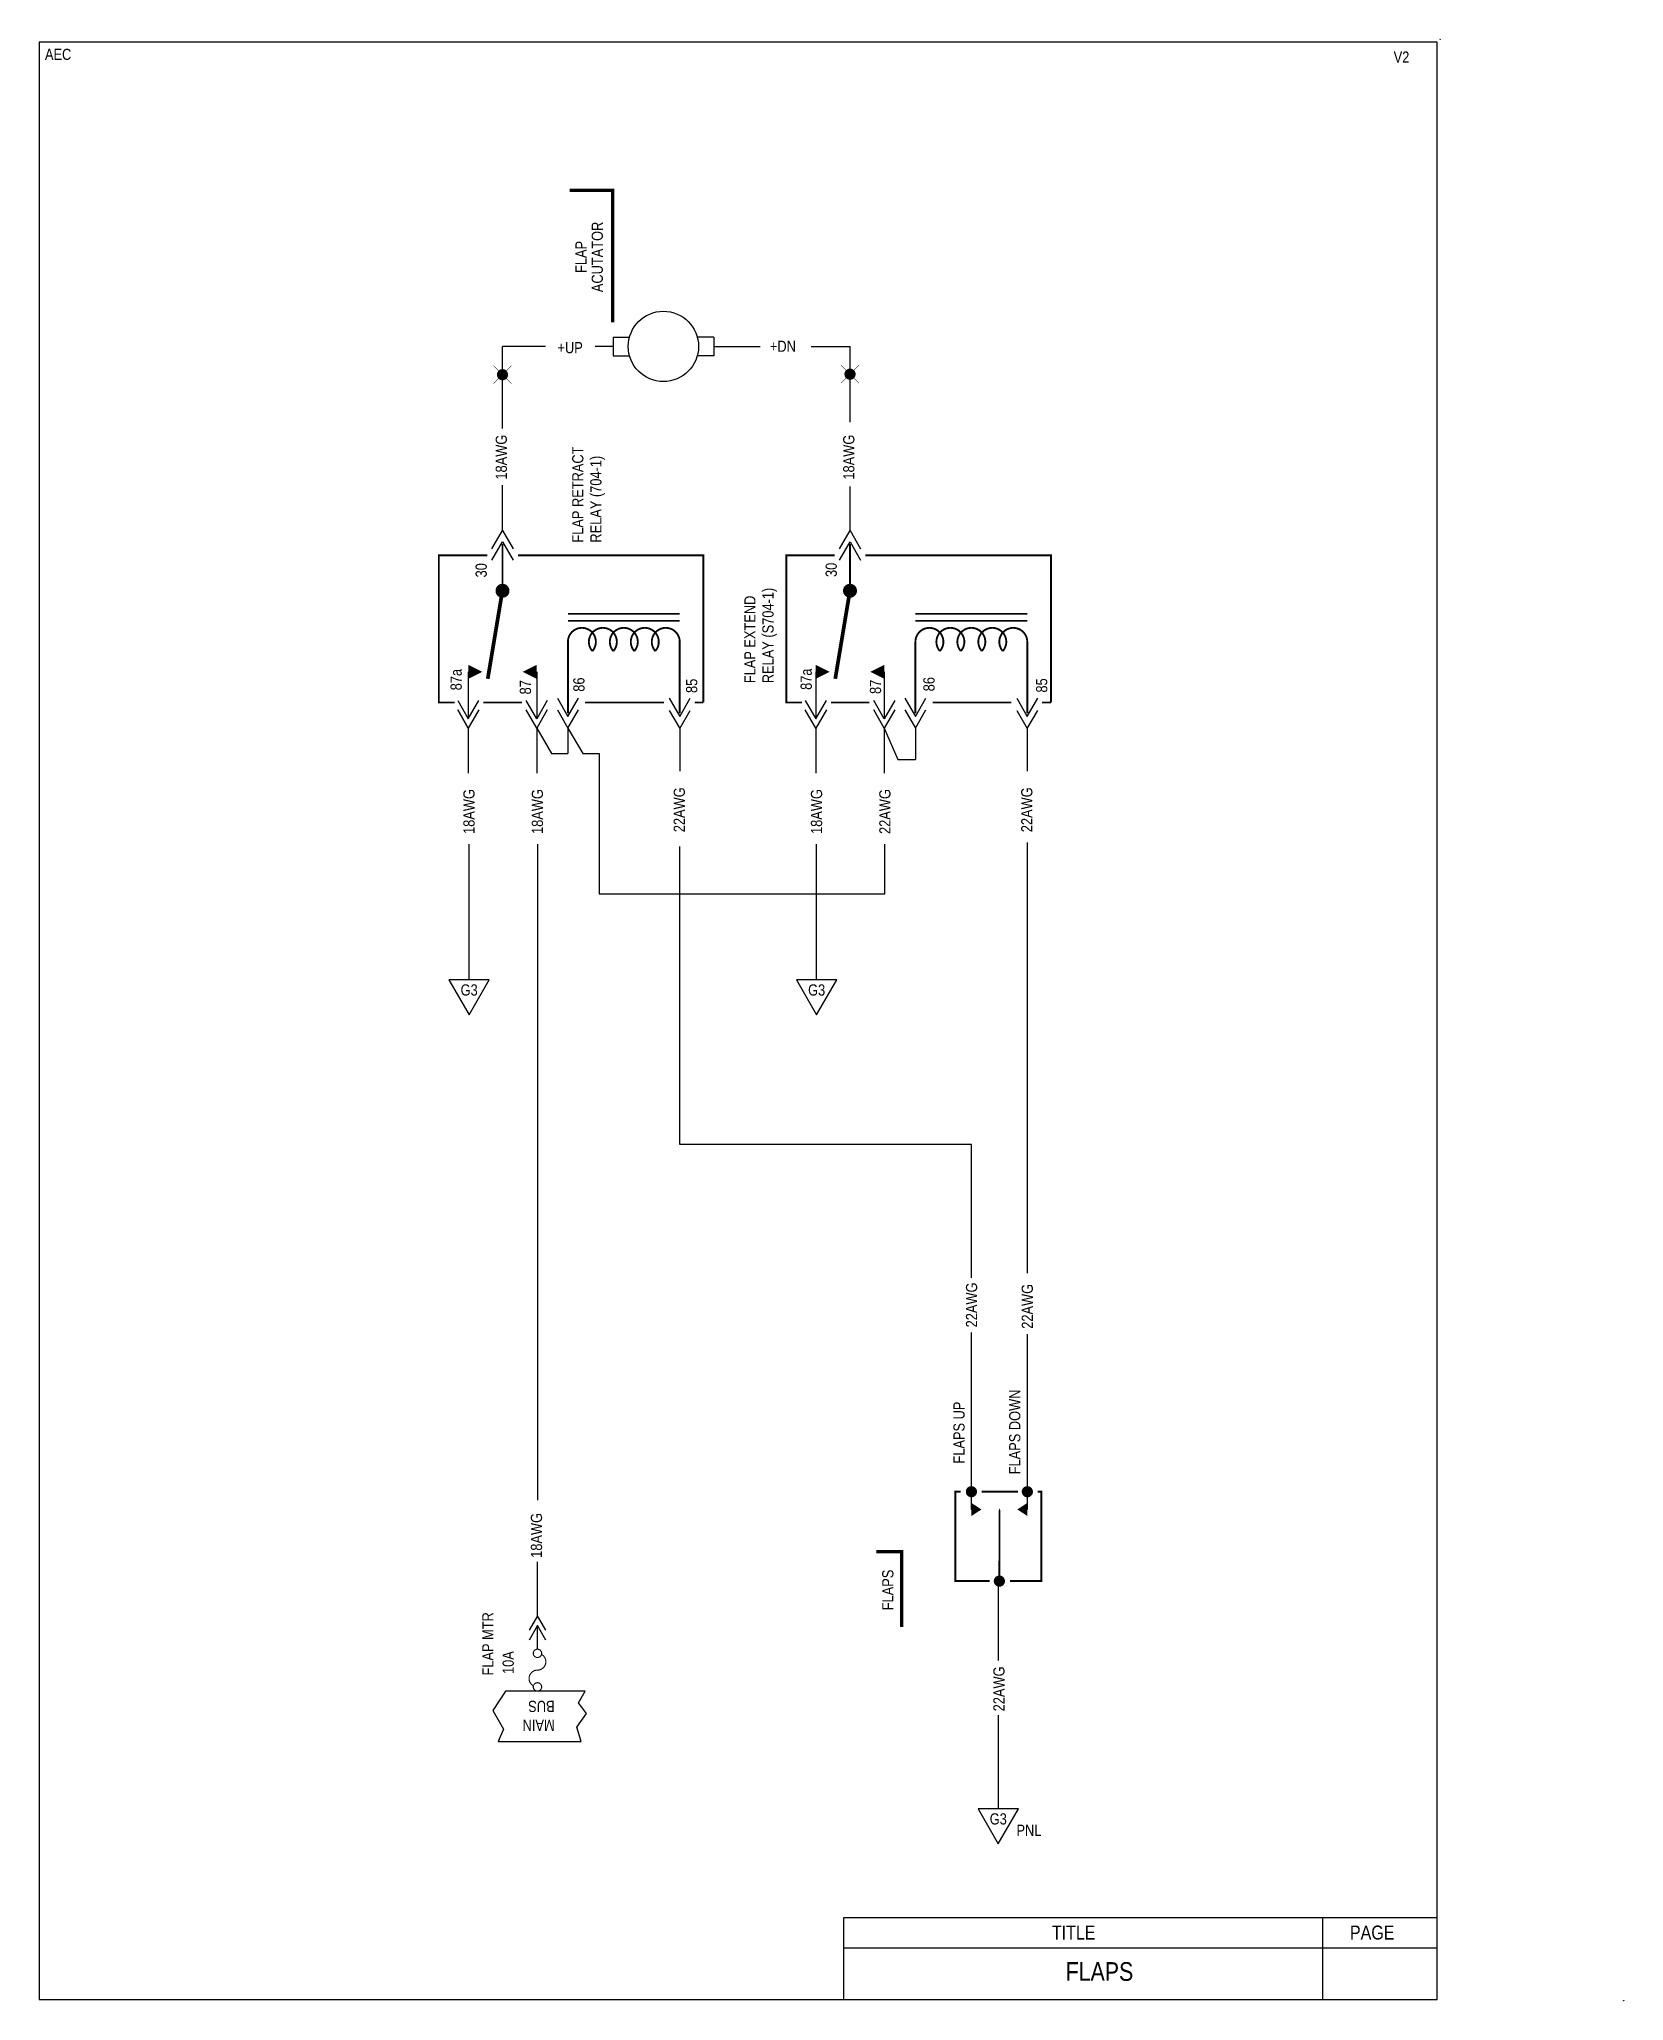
# Model space of a CAD drawing. Extents: x -9.8 to 25.2, y 29.5 to 52.
# Drawn here: x 8.73 to 17.23, y 41.46 to 51.98 of the extents above; entities that cross this region are included whole.
import ezdxf
from ezdxf.enums import TextEntityAlignment as Align

# ---------------------------------------------------------------- set-up
doc = ezdxf.new("R2010")
doc.units = 0
doc.header["$LTSCALE"] = 0.5
doc.header["$MEASUREMENT"] = 0
doc.layers.get('0').update_dxf_attribs({"linetype": 'CONTINUOUS'})
doc.styles.get("Standard").update_dxf_attribs({"font": 'technic_.ttf'})

msp = doc.modelspace()

# ---------------------------------------------------------------- texts
at = {"color": 7}
msp.add_text('AEC', height=0.06, dxfattribs=at).set_placement((8.76364054030368, 51.87131565189594))
for s, p in [('V2', (15.99930661397649, 51.85661941745559)), ('+UP', (11.51337071774102, 50.29821572705511)), ('+DN', (12.65287636957047, 50.30563492095722))]:
    msp.add_text(s, height=0.06).set_placement(p)
for s, height, p in [('ACUTATOR', 0.05999999999994, (11.75666014769952, 50.81459341838219)), ('FLAP', 0.05999999999994, (11.6695138007582, 50.81459341838219)), ('30', 0.06, (11.13373018343511, 49.13372250902546)), ('30', 0.06, (13.01175114884261, 49.13602111570796)), ('87a', 0.06, (10.99946171261366, 48.54726912090685)), ('87', 0.06, (11.37110528700185, 48.50614083540738)), ('86', 0.06, (11.65811778473416, 48.52061028460541)), ('85', 0.06, (12.26289960298159, 48.51375568927529)), ('87a', 0.06, (12.87748267802116, 48.54956772758935)), ('87', 0.06, (13.24912625240935, 48.50843944208988)), ('86', 0.06, (13.53613875014166, 48.52290889128791)), ('85', 0.06, (14.14092056838909, 48.51605429595779)), ('22AWG', 0.05999999999994, (13.76472185291068, 45.19301928906893)), ('22AWG', 0.05999999999994, (14.06378632708399, 45.18563913985177)), ('FLAPS DOWN', 0.05999999999994, (13.99640842058597, 44.51184974497398)), ('FLAPS UP', 0.05999999999994, (13.69734394641266, 44.50837031521211)), ('FLAPS', 0.05999999999994, (13.3153745505183, 43.66414394218035))]:
    msp.add_text(s, height=height, rotation=90).set_placement(p, align=Align.CENTER)
for s, p in [('18AWG', (11.24159795573025, 49.62033050523146)), ('FLAP RETRACT', (11.65208645810202, 49.28205754868853)), ('18AWG', (13.10599264373677, 49.62033050523146)), ('RELAY (704-1)', (11.74922931524487, 49.28205754868853)), ('RELAY (S704-1)', (12.67254531433234, 48.52809799321757)), ('FLAP EXTEND', (12.57540245718949, 48.52809799321757))]:
    msp.add_text(s, height=0.06, rotation=90, dxfattribs=at).set_placement(p)
for s, height, p in [('18AWG', 0.05999961599994003, (11.06850691410164, 47.71941889109701)), ('18AWG', 0.05999961599994003, (11.43535798583382, 47.71941889109701)), ('22AWG', 0.05999961599994003, (12.19660664634643, 47.72878157408672)), ('18AWG', 0.05999961599994003, (12.93290160210815, 47.71941889109701)), ('22AWG', 0.05999961599994003, (13.29975267384033, 47.71941889109701)), ('22AWG', 0.05999961599994003, (14.06100133435294, 47.72878157408672)), ('18AWG', 0.05999961599994003, (11.43039786043341, 43.83654534612284)), ('FLAP MTR', 0.06, (11.1697466095303, 43.20516020165866)), ('10A', 0.06, (11.2787074565364, 43.21354898743313)), ('22AWG', 0.05999961599994003, (13.91180927837767, 43.01322141972732))]:
    msp.add_text(s, height=height, rotation=90).set_placement(p)
for s, height, p in [('G3', 0.06, (11.0392861208026, 46.85263328116287)), ('G3', 0.06, (12.90368080880912, 46.85263328116289)), ('TITLE', 0.07499951999992503, (14.28258992305217, 41.78918346265269)), ('PAGE', 0.07499951999992503, (15.88409971075142, 41.78918346265269)), ('PAGE', 0.07499951999992503, (15.88409971075142, 41.78918346265269)), ('PAGE', 0.07499951999992503, (15.88409971075142, 41.78918346265269)), ('PAGE', 0.07499951999992503, (15.88409971075142, 41.78918346265269)), ('FLAPS', 0.1, (14.42092680200465, 41.56776278422755))]:
    msp.add_text(s, height=height).set_placement(p, align=Align.CENTER)

# ---------------------------------------------------------------- blocks, each defined once
blk = doc.blocks.new('MAINBUS')
for s, p in [('BUS', (-0.0790496792124582, 0.1157485406604657)), ('MAIN', (0.0220554109667308, 0.1157485406604657))]:
    blk.add_text(s, height=0.06, rotation=270).set_placement(p)
blk = doc.blocks.new('FUSE')
at = {"const_width": 0.01}
blk.add_lwpolyline([(0.1404259733037172, -0.03625724772812688, -729.2147678623838), (0.1406250000000036, -0.03630921887069505, -0.7745966692415445), (0, 0, 0.7745966692414826), (-0.1406250000000036, 0.03630921887069505, 55.55771820439573), (-0.1380376597728556, 0.03554085559310494, 55.55771820439573)], format="xyb", dxfattribs=at)
blk = doc.blocks.new('SPADETERM')
at = {"color": 7}
for p, q in [((0, 0), (-0.09778629398190475, 0.0564569431535098)), ((-0.09778629398190475, -0.0564569431535098), (0, 0)), ((0.06509466086077254, 0), (-0.03269163312113221, 0.0564569431535098)), ((-0.03269163312113221, -0.0564569431535098), (0.06509466086077254, 0))]:
    blk.add_line(p, q, dxfattribs=at)
blk = doc.blocks.new('SPLICE')
at = {"const_width": 0.002}
for points in [[(0.0485283297775041, 0.0485283297775041), (-0.04852832977750587, -0.04852832977750765)], [(0.04852832977750587, -0.04852832977750676), (-0.04852832977750587, 0.0485283297775041)]]:
    blk.add_lwpolyline(points, dxfattribs=at)
at = {"const_width": 0.03}
blk.add_lwpolyline([(-0.01500000000000057, 0, 1), (0.01500000000000057, 0, 1)], format="xyb", close=True, dxfattribs=at)
blk = doc.blocks.new('G3')
blk.add_lwpolyline([(-0.10814064147376, 0), (0, -0.1873050853956357), (0.1081406414737529, 0)], close=True)
for s, p in [('G3', (0.0003153238489108645, -0.08411461235873219)), ('PNL', (0.1648400205261016, -0.1450769392401696))]:
    blk.add_text(s, height=0.06).set_placement(p, align=Align.CENTER)

# ---------------------------------------------------------------- linework, layer by layer
for p, q in [((11.21820107786247, 49.89382414780959), (11.21820107786247, 50.33461688036132)), ((11.81133882030419, 50.38461688036131), (11.89958891585136, 50.38461688036131)), ((11.81133882030419, 50.38461688036131), (11.81133882030419, 50.28461688036131)), ((12.35138111980652, 50.38461688036131), (12.26313102425935, 50.38461688036131)), ((12.35138111980652, 50.38461688036131), (12.35138111980652, 50.28461688036131)), ((13.08259576586899, 49.92891619839622), (13.08259576586899, 50.33461688036132)), ((11.81133882030419, 50.28461688036131), (11.89958891585136, 50.28461688036131)), ((12.35138111980652, 50.28461688036131), (12.26313102425935, 50.28461688036131)), ((11.21820107786247, 49.34544424493114), (11.21820107786247, 49.59123543687208)), ((13.08259576586899, 49.34737544841858), (13.08259576586899, 49.58290067954429)), ((11.03477554199638, 48.5890802834495), (11.03477554199638, 48.33732069971304)), ((11.40162661372857, 48.5890802834495), (11.40162661372857, 48.33732069971304)), ((12.89917023000289, 48.5890802834495), (12.89917023000289, 48.33732069971304)), ((13.26602130173508, 48.5890802834495), (13.26602130173508, 48.33732069971304)), ((11.40162661372857, 48.34021317036536), (11.40162661372857, 48.33732069971305)), ((13.26602130173508, 48.34021317036536), (13.26602130173508, 48.33732069971305)), ((11.03477554199638, 48.28681489489686), (11.03477554199638, 48.04590928864562)), ((11.40162661372857, 48.28681489489686), (11.40162661372857, 48.04590928864562)), ((11.56913574765183, 48.28843675268433), (11.56913574765182, 48.15036339669972)), ((12.89917023000289, 48.28681489489686), (12.89917023000289, 48.04590928864562)), ((13.26602130173508, 48.28681489489686), (13.26602130173508, 48.04590928864562)), ((13.43353043565834, 48.28737840603692), (13.43353043565833, 48.11947312236521)), ((14.03398315870565, 47.27408040556275), (14.03398315870565, 47.673574136708)), ((12.16958847069914, 46.0540806087624), (12.16958847069914, 47.65284486609969)), ((13.73398315870566, 45.33860803883426), (13.73398315870566, 46.0540806087624)), ((13.73398315870566, 44.19128822835115), (13.73398315870566, 45.04479326843318)), ((14.03398315870565, 44.19128822835115), (14.03398315870565, 45.03650361164017)), ((13.73398315870566, 44.09601668488523), (13.73398315870566, 44.19128822835115)), ((14.03398315870565, 44.09601668488523), (14.03398315870565, 44.19128822835115)), ((13.87770143481286, 43.72421384337319), (13.87770143481286, 43.285463370408)), ((11.40582186868588, 43.34876195020325), (11.40582186868588, 43.47551457817934))]:
    msp.add_line(p, q)
at = {"color": 7}
for p, q in [((11.44947894790326, 50.33461688036132), (11.21820107786247, 50.33461688036132)), ((11.81133882030419, 50.33461688036132), (11.71527342928199, 50.33461688036132)), ((12.35138111980652, 50.33461688036132), (12.60144753808279, 50.33461688036132)), ((12.8741118566197, 50.33461688036132), (13.08259576586899, 50.33461688036132)), ((11.16174413470896, 49.24958915443666), (11.21820107786247, 49.34737544841857)), ((11.21820107786247, 49.34737544841857), (11.27465802101598, 49.24958915443666)), ((13.02613882271547, 49.24958915443666), (13.08259576586899, 49.34737544841857)), ((13.08259576586899, 49.34737544841857), (13.13905270902249, 49.24958915443666)), ((11.16174413470896, 49.18774077649238), (11.21820107786247, 49.28552707047429)), ((11.21820107786247, 49.28552707047429), (11.27465802101598, 49.18774077649238)), ((13.02613882271547, 49.18774077649238), (13.08259576586899, 49.28552707047429)), ((13.08259576586899, 49.28552707047429), (13.13905270902249, 49.18774077649238)), ((10.97831859884288, 48.43510699369494), (11.03477554199638, 48.33732069971304)), ((11.03477554199638, 48.33732069971304), (11.0912324851499, 48.43510699369494)), ((11.40162661372857, 48.33732069971304), (11.34516967057506, 48.43510699369494)), ((11.45808355688208, 48.43510699369494), (11.40162661372857, 48.33732069971304)), ((11.51267880449832, 48.4470130779631), (11.56913574765183, 48.3492267839812)), ((11.56913574765183, 48.3492267839812), (11.62559269080534, 48.4470130779631)), ((12.11267880449832, 48.4470130779631), (12.16913574765183, 48.3492267839812)), ((12.16913574765183, 48.3492267839812), (12.22559269080534, 48.4470130779631)), ((12.84271328684939, 48.43510699369494), (12.89917023000289, 48.33732069971304)), ((12.89917023000289, 48.33732069971304), (12.95562717315641, 48.43510699369494)), ((13.26602130173508, 48.33732069971304), (13.20956435858157, 48.43510699369494)), ((13.32247824488859, 48.43510699369494), (13.26602130173508, 48.33732069971304)), ((13.37707349250483, 48.4470130779631), (13.43353043565834, 48.3492267839812)), ((13.43353043565834, 48.3492267839812), (13.48998737881185, 48.4470130779631)), ((13.97707349250484, 48.4470130779631), (14.03353043565834, 48.3492267839812)), ((14.03353043565834, 48.3492267839812), (14.08998737881186, 48.4470130779631)), ((10.97831859884287, 48.38460118887875), (11.03477554199638, 48.28681489489686)), ((11.03477554199638, 48.28681489489686), (10.97831859884288, 48.38460118887875)), ((11.0912324851499, 48.38460118887875), (11.03477554199638, 48.28681489489686)), ((11.40162661372857, 48.28681489489686), (11.34516967057506, 48.38460118887875)), ((11.45808355688208, 48.38460118887875), (11.40162661372857, 48.28681489489686)), ((11.51267880449832, 48.38516470001883), (11.56913574765183, 48.28737840603692)), ((11.56913574765183, 48.28737840603692), (11.62559269080534, 48.38516470001883)), ((12.11267880449832, 48.38235344076472), (12.16913574765183, 48.28456714678282)), ((12.16913574765183, 48.28456714678282), (12.22559269080534, 48.38235344076472)), ((12.89917023000289, 48.28681489489686), (12.84271328684939, 48.38460118887875)), ((12.95562717315641, 48.38460118887875), (12.89917023000289, 48.28681489489686)), ((13.26602130173508, 48.28681489489686), (13.20956435858157, 48.38460118887875)), ((13.32247824488859, 48.38460118887875), (13.26602130173508, 48.28681489489686)), ((13.37707349250483, 48.38516470001883), (13.43353043565834, 48.28737840603692)), ((13.43353043565834, 48.28737840603692), (13.48998737881185, 48.38516470001883)), ((13.97707349250484, 48.38235344076472), (14.03353043565834, 48.28456714678282)), ((14.03353043565834, 48.28456714678282), (14.08998737881186, 48.38235344076472)), ((11.40162661372857, 48.28681489489686), (11.48110709521973, 48.15036339669972)), ((11.56913574765183, 48.28737840603692), (11.64861622914299, 48.15092690783978)), ((12.16913574765183, 48.28456714678282), (12.16913574765183, 48.05614413319821)), ((13.26602130173508, 48.28681489489686), (13.33976768270983, 48.11947312236521)), ((14.03353043565834, 48.28432155193384), (14.03353043565834, 48.05589853834922)), ((11.48110709521973, 48.15036339669972), (11.56913574765182, 48.15036339669972)), ((11.64861622914299, 48.15092690783978), (11.73664488157508, 48.15092690783978)), ((11.73664488157508, 48.15092690783978), (11.73664488157508, 47.39889673068051)), ((13.33976768270983, 48.11947312236521), (13.43353043565833, 48.11947312236521)), ((11.03897079695369, 46.93674789352161), (11.03897079695369, 47.66552339285015)), ((11.40582186868588, 47.66552339285015), (11.40582186868588, 44.14593802123391)), ((12.90336548496021, 46.93674789352162), (12.9033654849602, 47.66552339285015)), ((13.2702165566924, 47.39889673068051), (13.27021655669239, 47.66552339285015)), ((11.73664488157508, 47.39889673068051), (13.2702165566924, 47.39889673068051)), ((14.03398315870565, 45.36381312736881), (14.03398315870565, 47.27408040556275)), ((14.03398315870565, 47.27408040556275), (14.03398315870565, 47.27408040556275)), ((13.73398315870566, 46.0540806087624), (12.16958847069914, 46.0540806087624)), ((11.40582186868588, 43.526121495313), (11.40582186868588, 43.81566139331522)), ((13.87770143481286, 42.99236528032758), (13.87770143481286, 42.49022905923534)), ((16.23279641817108, 41.90480852990958), (13.04790723534524, 41.90480852990959)), ((13.04790723534524, 41.90480852990959), (13.04790723534522, 41.4666735125957)), ((15.61792776575204, 41.90480852990958), (15.61792776575204, 41.4666735125957)), ((15.61792776575204, 41.90480852990959), (15.61792776575204, 41.4666735125957)), ((16.23279641817108, 41.74243336573114), (13.04790723534523, 41.74243336573114)), ((16.23279641817108, 41.74243336573115), (13.80811277827584, 41.74243336573115))]:
    msp.add_line(p, q, dxfattribs=at)
at = {"color": 3}
msp.add_lwpolyline([(16.23279641817106, 41.4666735125957), (16.23279641817107, 51.9666735125957), (8.732796418171063, 51.9666735125957), (8.732796418171063, 41.4666735125957)], close=True, dxfattribs=at)
for points in [[(11.80998062192611, 50.46464143942476, 0.017999999999982, 0.017999999999982, 0), (11.80998062192611, 51.17151326503838, 0.017999999999982, 0.017999999999982, 0), (11.5781512573439, 51.17151326503838, 0, 0, 0), (11.5781512573439, 50.46464143942476, 0, 0, 0), (11.80998062192611, 50.46464143942476, 0.017999999999982, 0.017999999999982, 0)], [(11.10977554199638, 48.5890802834495, 0, 0.075, 0), (11.03477554199638, 48.5890802834495, 0.075, 0.075, 0)], [(11.32662661372857, 48.5890802834495, 0, 0.075, 0), (11.40162661372857, 48.5890802834495, 0.075, 0.075, 0)], [(12.9741702300029, 48.5890802834495, 0, 0.075, 0), (12.89917023000289, 48.5890802834495, 0.075, 0.075, 0)], [(13.19102130173508, 48.5890802834495, 0, 0.075, 0), (13.26602130173508, 48.5890802834495, 0.075, 0.075, 0)], [(13.73398315870566, 44.09601668488523, 0.07, 0, 0), (13.78769696071734, 44.09601668488523, 0, 0, 0)], [(14.03398315870565, 44.09601668488523, 0.07, 0, 0), (13.98026935669397, 44.09601668488523, 0, 0, 0)], [(13.35901200710387, 43.46622356932902, 0.017999999999982, 0.017999999999982, 0), (13.35901200710387, 43.86903200357235, 0.017999999999982, 0.017999999999982, 0), (13.224012007104, 43.86903200357235, 0, 0, 0), (13.224012007104, 43.46622356932902, 0, 0, 0), (13.35901200710387, 43.46622356932902, 0.017999999999982, 0.017999999999982, 0)]]:
    msp.add_lwpolyline(points, format="xyseb")
for points, const_width in [([(11.21820107786247, 49.02391975968741), (11.21820107786247, 49.27567934342387)], 0.01), ([(13.08259576586899, 49.02391975968741), (13.08259576586899, 49.27567934342387)], 0.01), ([(10.96110496620054, 48.42474821577107), (10.87696703997684, 48.42474821577107), (10.87696703997684, 49.21428626932445), (11.1366573662469, 49.21428626932445)], 0.01), ([(11.30078335201373, 49.21428626932445), (11.49138124774748, 49.21428626932445)], 0.01), ([(11.75374582751891, 49.21428626932445), (11.48079247105731, 49.21428626932445)], 0.01), ([(12.29612797978786, 48.42474821577107), (12.29612797978786, 49.21428626932445), (11.72636202002385, 49.21428626932445)], 0.01), ([(12.82549965420706, 48.42474821577107), (12.74136172798335, 48.42474821577107), (12.74136172798335, 49.21428626932445), (13.00105205425341, 49.21428626932445)], 0.01), ([(13.16517804002024, 49.21428626932445), (13.355775935754, 49.21428626932445)], 0.01), ([(13.61814051552543, 49.21428626932445), (13.34518715906382, 49.21428626932445)], 0.01), ([(14.16052266779437, 48.42474821577107), (14.16052266779437, 49.21428626932445), (13.59075670803036, 49.21428626932445)], 0.01), ([(11.21412661372857, 49.00158028344949), (11.13912661372857, 48.55158028344949)], 0.02), ([(13.07852130173508, 49.00158028344949), (13.00352130173508, 48.55158028344949)], 0.02), ([(11.56913574765183, 48.89995420164602), (12.16913574765183, 48.89995420164602)], 0.01), ([(11.56913574765183, 48.86245420164602), (12.16913574765183, 48.86245420164602)], 0.01), ([(13.43353043565834, 48.89995420164602), (14.03353043565834, 48.89995420164602)], 0.01), ([(13.43353043565834, 48.86245420164602), (14.03353043565834, 48.86245420164602)], 0.01), ([(11.32196088422173, 48.42474821577107), (11.11561629634057, 48.42474821577107)], 0.01), ([(11.66080161127323, 48.42474821577107), (12.08435250950142, 48.42474821577107)], 0.01), ([(12.24847849526825, 48.42474821577107), (12.29612797978786, 48.42474821577107)], 0.01), ([(13.18635557222824, 48.42474821577107), (12.98001098434708, 48.42474821577107)], 0.01), ([(13.52519629927974, 48.42474821577107), (13.94874719750793, 48.42474821577107)], 0.01), ([(14.11287318327476, 48.42474821577107), (14.16052266779437, 48.42474821577107)], 0.01), ([(13.8318595214207, 43.71171683721633), (13.64796558234663, 43.71171683721633), (13.64796558234663, 44.19128822835115), (13.67666441216945, 44.19128822835115)], 0.0110390673), ([(13.78909228833854, 44.19128822835115), (13.9847444622516, 44.19128822835115)], 0.0110390673), ([(13.94126620138203, 43.71171683721633), (14.1089441831534, 43.71171683721633), (14.1089441831534, 44.19128822835115), (14.08860919655112, 44.19128822835115)], 0.0110390673)]:
    msp.add_lwpolyline(points, dxfattribs=dict(const_width=const_width))
at = {"const_width": 0.0375}
for points in [[(11.21820107786247, 49.00516975968741, 1), (11.21820107786247, 49.04266975968742, 1)], [(13.08259576586899, 49.00516975968741, 1), (13.08259576586899, 49.04266975968742, 1)]]:
    msp.add_lwpolyline(points, format="xyb", close=True, dxfattribs=at)
at = {"const_width": 0.01}
for points in [[(12.16913574765183, 48.36563959678576), (12.16913574765183, 48.74995420164603, 1.447009440658914), (12.03788574765183, 48.70034636456356, 2.215250437021534), (11.92538574765183, 48.70034636456356, 2.215250437021521), (11.81288574765183, 48.70034636456356, 2.215250437021545), (11.70038574765183, 48.70034636456356, 1.447009440658914), (11.56913574765183, 48.74995420164603), (11.56913574765183, 48.36563959678576)], [(14.03353043565834, 48.36563959678576), (14.03353043565834, 48.74995420164603, 1.447009440658914), (13.90228043565834, 48.70034636456356, 2.215250437021534), (13.78978043565834, 48.70034636456356, 2.215250437021521), (13.67728043565835, 48.70034636456356, 2.215250437021545), (13.56478043565834, 48.70034636456356, 1.447009440658914), (13.43353043565834, 48.74995420164603), (13.43353043565834, 48.36563959678576)]]:
    msp.add_lwpolyline(points, format="xyb", dxfattribs=at)
for points in [[(10.93083015547992, 46.93674789352161), (11.03897079695368, 46.74944280812597), (11.14711143842744, 46.93674789352161)], [(12.79522484348644, 46.93674789352162), (12.9033654849602, 46.74944280812598), (13.01150612643396, 46.93674789352162)]]:
    msp.add_lwpolyline(points, close=True)
at = {"color": 7, "const_width": 0.03}
for points in [[(13.73398315870566, 44.17628822835115, 1), (13.73398315870566, 44.20628822835115, 1)], [(14.03398315870565, 44.17628822835115, 1), (14.03398315870565, 44.20628822835115, 1)], [(13.8839441831534, 43.69671683721633, 1), (13.8839441831534, 43.72671683721633, 1)]]:
    msp.add_lwpolyline(points, format="xyb", close=True, dxfattribs=at)
at = {"color": 7}
msp.add_lwpolyline([(13.8839441831534, 43.71171683721633, 0.01, 0.01, 0), (13.88474454991565, 44.01131789965882, 0.06, 0, 0), (13.88499010994173, 44.10323831436779, 0, 0, 0)], format="xyseb", dxfattribs=at)
at = {"color": 1}
msp.add_lwpolyline([(11.6179210886835, 42.92739233795826), (11.66881475889033, 43.00154896558373), (11.62640328776656, 43.05875547175641), (11.66206104250941, 43.12178831899974), (11.23484211756416, 43.12178831899974), (11.16640901858376, 43.01849898454952), (11.22366449667239, 42.91679846080677), (11.19556864385252, 42.85179004700002), (11.6409501321089, 42.85179004700002)], close=True, dxfattribs=at)
at = {"color": 7}
for centre in [(16.24863159072889, 51.98137191312614), (16.24863159072889, 51.98137191312614), (17.23279641817106, 41.4616735125957), (17.23279641817106, 41.4616735125957)]:
    msp.add_circle(centre, 0.001, dxfattribs=at)
msp.add_circle((12.08135997005536, 50.33461688036132), 0.1885224552843354)

# ---------------------------------------------------------------- block references
for name, p, rotation in [('SPLICE', (11.21820107786248, 50.18293209341373), 90), ('MAINBUS', (11.38212409312676, 42.9906308136928), 270)]:
    msp.add_blockref(name, p, dxfattribs=dict(rotation=rotation))
at = {"color": 7, "rotation": 90}
msp.add_blockref('SPLICE', (13.08259576586899, 50.18554437487807), dxfattribs=at)
for name, p, xscale, yscale, zscale in [('SPADETERM', (11.40582186868588, 43.47404576662438), 0.8000000000000007, 0.7999999999999972, 0.8), ('FUSE', (11.40582186868588, 43.23428831899975), 0.5999999999999996, 0.6000000000000014, 0.6000000000000001)]:
    msp.add_blockref(name, p, dxfattribs=dict(at, xscale=xscale, yscale=yscale, zscale=zscale))
at = {"color": 7}
msp.add_blockref('G3', (13.87770143481286, 42.49022905923534), dxfattribs=at)

msp.set_redraw_order([(e.dxf.handle, doc.entitydb.next_handle()) for e in msp.query("TEXT MTEXT ATTDEF DIMENSION ARC_DIMENSION")])  # texts and dimensions are drawn at this point

doc.saveas('drawing.dxf')
